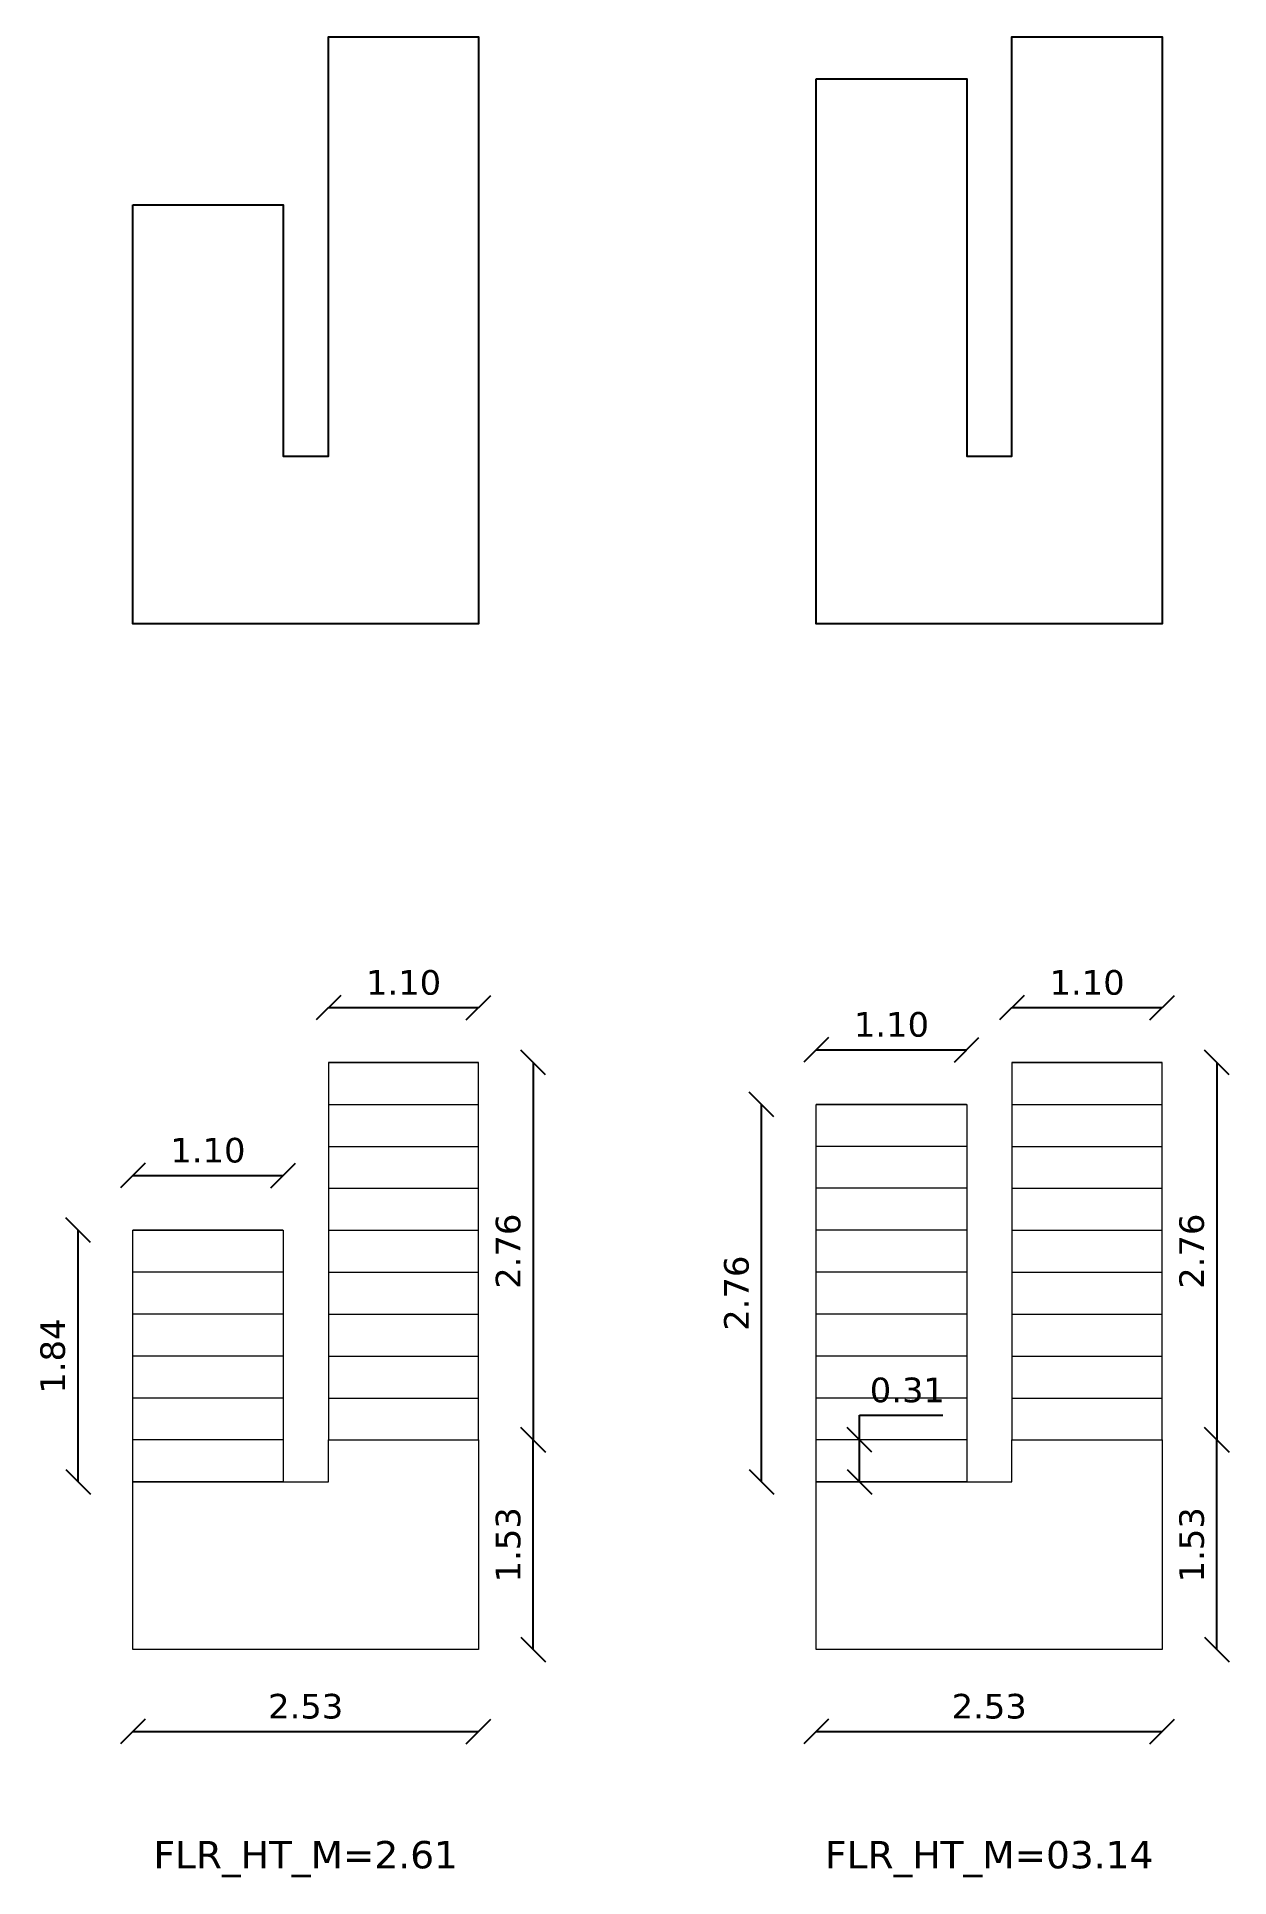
# Model space of a CAD drawing. Header units: metres. Extents: x 617 to 1370, y 693 to 852.
# Drawn here: x 1032.09 to 1040.81, y 733.85 to 747.31 of the extents above; entities that cross this region are included whole.
import ezdxf

# ---------------------------------------------------------------- set-up
doc = ezdxf.new("R2010")
doc.units = ezdxf.units.M
doc.header["$MEASUREMENT"] = 0
doc.header["$PDMODE"] = 2
doc.header["$PDSIZE"] = 50
doc.layers.get('0').update_dxf_attribs({"lineweight": 0})
doc.layers.get('Defpoints').update_dxf_attribs({"lineweight": 0})
for name, color, linetype in [('BLK_1_BLDG_FOOT_PRINT 1', 1, 'Continuous'), ('BLK_1_FLR_0_STAIR_1', 1, 'Continuous'), ('BLK_1_FLR_1_STAIR_1', 1, 'Continuous')]:
    doc.layers.add(name, color=color, linetype=linetype)
for name, color, linetype, lineweight in [('BLK_1_FLR_0_STAIR_1_FLIGHT_1', 7, 'Continuous', 0), ('BLK_1_FLR_0_STAIR_1_FLIGHT_2', 7, 'Continuous', 0), ('BLK_1_FLR_0_STAIR_1_LANDING_1', 7, 'Continuous', 0), ('BLK_1_FLR_1_STAIR_1_FLIGHT_1', 7, 'Continuous', 0), ('BLK_1_FLR_1_STAIR_1_FLIGHT_2', 7, 'Continuous', 0), ('BLK_1_FLR_1_STAIR_1_LANDING_1', 7, 'Continuous', 0)]:
    doc.layers.add(name, color=color, linetype=linetype, lineweight=lineweight)
doc.styles.get("Standard").update_dxf_attribs({"font": 'verdana.ttf', "height": 0.18})
doc.dimstyles.get("Standard").update_dxf_attribs({"dimscale": 0, "dimtxt": 0.18, "dimasz": 0.18, "dimexe": 0.18, "dimexo": 0.0625, "dimgap": 0.09, "dimtad": 1, "dimtoh": 1, "dimzin": 0, "dimdsep": 46, "dimtxsty": 'Standard', "dimblk": 'OBLIQUE', "dimcen": 0.09, "dimse1": 1, "dimse2": 1, "dimadec": 0, "dimazin": 0, "dimtfac": 1, "dimtofl": 0, "dimtmove": 0, "dimatfit": 3, "dimldrblk": 'OBLIQUE', "dimfxl": 1, "dimtolj": 1, "dimtzin": 0, "dimarcsym": 0})

msp = doc.modelspace()

# ---------------------------------------------------------------- texts
at = {"layer": 'BLK_1_FLR_0_STAIR_1', "linetype": 'Continuous', "insert": (1034.053, 734.113), "char_height": 0.2, "width": 2.4, "attachment_point": 2}
msp.add_mtext('FLR_HT_M=2.61', dxfattribs=at)
at = {"layer": 'BLK_1_FLR_1_STAIR_1', "linetype": 'Continuous', "insert": (1039.053, 734.113), "char_height": 0.2, "width": 2.4, "attachment_point": 2}
msp.add_mtext('FLR_HT_M=03.14', dxfattribs=at)

# ---------------------------------------------------------------- blocks, each defined once
blk = doc.blocks.new('_Oblique')
at = {"color": 0, "linetype": 'ByBlock', "lineweight": -2}
blk.add_line((-0.5, -0.5), (0.5, 0.5), dxfattribs=at)
blk = doc.blocks.new('*D319')
at = {"layer": 'BLK_1_FLR_0_STAIR_1_FLIGHT_2', "color": 0, "linetype": 'Continuous', "lineweight": -2}
blk.add_line((1032.388, 736.739), (1032.388, 738.579), dxfattribs=at)
at = {"layer": 'Defpoints', "color": 0, "linetype": 'Continuous'}
for p in [(1032.388, 738.579), (1032.788, 738.579), (1032.788, 736.739)]:
    blk.add_point(p, dxfattribs=at)
at = {"layer": 'BLK_1_FLR_0_STAIR_1_FLIGHT_2', "color": 0, "linetype": 'Continuous', "lineweight": -2, "xscale": 0.18, "yscale": 0.18, "zscale": 0.18}
for p, rotation in [((1032.388, 738.579), 90), ((1032.388, 736.739), 270)]:
    blk.add_blockref('_Oblique', p, dxfattribs=dict(at, rotation=rotation))
at = {"layer": 'BLK_1_FLR_0_STAIR_1_FLIGHT_2', "color": 0, "linetype": 'Continuous', "insert": (1032.204, 737.659), "char_height": 0.18, "attachment_point": 5, "rotation": 90}
blk.add_mtext('\\A1;1.84', dxfattribs=at)
blk = doc.blocks.new('*D320')
at = {"layer": 'BLK_1_FLR_0_STAIR_1_FLIGHT_1', "color": 0, "linetype": 'Continuous', "lineweight": -2}
blk.add_line((1035.718, 739.806), (1035.718, 737.046), dxfattribs=at)
at = {"layer": 'Defpoints', "color": 0, "linetype": 'Continuous'}
for p in [(1035.318, 739.806), (1035.318, 737.046), (1035.718, 737.046)]:
    blk.add_point(p, dxfattribs=at)
at = {"layer": 'BLK_1_FLR_0_STAIR_1_FLIGHT_1', "color": 0, "linetype": 'Continuous', "lineweight": -2, "xscale": 0.18, "yscale": 0.18, "zscale": 0.18}
for p, rotation in [((1035.718, 739.806), 90), ((1035.718, 737.046), 270)]:
    blk.add_blockref('_Oblique', p, dxfattribs=dict(at, rotation=rotation))
at = {"layer": 'BLK_1_FLR_0_STAIR_1_FLIGHT_1', "color": 0, "linetype": 'Continuous', "insert": (1035.535, 738.426), "char_height": 0.18, "attachment_point": 5, "rotation": 90}
blk.add_mtext('\\A1;2.76', dxfattribs=at)
blk = doc.blocks.new('*D321')
at = {"layer": 'BLK_1_FLR_0_STAIR_1_FLIGHT_2', "color": 0, "linetype": 'Continuous', "lineweight": -2}
blk.add_line((1032.788, 738.979), (1033.888, 738.979), dxfattribs=at)
at = {"layer": 'Defpoints', "color": 0, "linetype": 'Continuous'}
for p in [(1033.888, 738.979), (1032.788, 738.579), (1033.888, 738.579)]:
    blk.add_point(p, dxfattribs=at)
at = {"layer": 'BLK_1_FLR_0_STAIR_1_FLIGHT_2', "color": 0, "linetype": 'Continuous', "lineweight": -2, "xscale": 0.18, "yscale": 0.18, "zscale": 0.18, "rotation": 180}
blk.add_blockref('_Oblique', (1032.788, 738.979), dxfattribs=at)
at = {"layer": 'BLK_1_FLR_0_STAIR_1_FLIGHT_2', "color": 0, "linetype": 'Continuous', "lineweight": -2, "xscale": 0.18, "yscale": 0.18, "zscale": 0.18}
blk.add_blockref('_Oblique', (1033.888, 738.979), dxfattribs=at)
at = {"layer": 'BLK_1_FLR_0_STAIR_1_FLIGHT_2', "color": 0, "linetype": 'Continuous', "insert": (1033.338, 739.163), "char_height": 0.18, "attachment_point": 5}
blk.add_mtext('\\A1;1.10', dxfattribs=at)
blk = doc.blocks.new('*D322')
at = {"layer": 'BLK_1_FLR_0_STAIR_1_FLIGHT_1', "color": 0, "linetype": 'Continuous', "lineweight": -2}
blk.add_line((1034.219, 740.207), (1035.318, 740.207), dxfattribs=at)
at = {"layer": 'Defpoints', "color": 0, "linetype": 'Continuous'}
for p in [(1035.318, 740.207), (1034.219, 739.806), (1035.318, 739.807)]:
    blk.add_point(p, dxfattribs=at)
at = {"layer": 'BLK_1_FLR_0_STAIR_1_FLIGHT_1', "color": 0, "linetype": 'Continuous', "lineweight": -2, "xscale": 0.18, "yscale": 0.18, "zscale": 0.18, "rotation": 180}
blk.add_blockref('_Oblique', (1034.219, 740.207), dxfattribs=at)
at = {"layer": 'BLK_1_FLR_0_STAIR_1_FLIGHT_1', "color": 0, "linetype": 'Continuous', "lineweight": -2, "xscale": 0.18, "yscale": 0.18, "zscale": 0.18}
blk.add_blockref('_Oblique', (1035.318, 740.207), dxfattribs=at)
at = {"layer": 'BLK_1_FLR_0_STAIR_1_FLIGHT_1', "color": 0, "linetype": 'Continuous', "insert": (1034.769, 740.39), "char_height": 0.18, "attachment_point": 5}
blk.add_mtext('\\A1;1.10', dxfattribs=at)
blk = doc.blocks.new('*D324')
at = {"layer": 'BLK_1_FLR_1_STAIR_1_FLIGHT_2', "color": 0, "linetype": 'Continuous', "lineweight": -2}
blk.add_line((1037.388, 736.739), (1037.388, 739.499), dxfattribs=at)
at = {"layer": 'Defpoints', "color": 0, "linetype": 'Continuous'}
for p in [(1037.388, 739.499), (1037.788, 739.499), (1037.788, 736.739)]:
    blk.add_point(p, dxfattribs=at)
at = {"layer": 'BLK_1_FLR_1_STAIR_1_FLIGHT_2', "color": 0, "linetype": 'Continuous', "lineweight": -2, "xscale": 0.18, "yscale": 0.18, "zscale": 0.18}
for p, rotation in [((1037.388, 739.499), 90), ((1037.388, 736.739), 270)]:
    blk.add_blockref('_Oblique', p, dxfattribs=dict(at, rotation=rotation))
at = {"layer": 'BLK_1_FLR_1_STAIR_1_FLIGHT_2', "color": 0, "linetype": 'Continuous', "insert": (1037.205, 738.119), "char_height": 0.18, "attachment_point": 5, "rotation": 90}
blk.add_mtext('\\A1;2.76', dxfattribs=at)
blk = doc.blocks.new('*D325')
at = {"layer": 'BLK_1_FLR_1_STAIR_1_FLIGHT_1', "color": 0, "linetype": 'Continuous', "lineweight": -2}
blk.add_line((1040.718, 739.806), (1040.718, 737.046), dxfattribs=at)
at = {"layer": 'Defpoints', "color": 0, "linetype": 'Continuous'}
for p in [(1040.318, 739.806), (1040.318, 737.046), (1040.718, 737.046)]:
    blk.add_point(p, dxfattribs=at)
at = {"layer": 'BLK_1_FLR_1_STAIR_1_FLIGHT_1', "color": 0, "linetype": 'Continuous', "lineweight": -2, "xscale": 0.18, "yscale": 0.18, "zscale": 0.18}
for p, rotation in [((1040.718, 739.806), 90), ((1040.718, 737.046), 270)]:
    blk.add_blockref('_Oblique', p, dxfattribs=dict(at, rotation=rotation))
at = {"layer": 'BLK_1_FLR_1_STAIR_1_FLIGHT_1', "color": 0, "linetype": 'Continuous', "insert": (1040.535, 738.426), "char_height": 0.18, "attachment_point": 5, "rotation": 90}
blk.add_mtext('\\A1;2.76', dxfattribs=at)
blk = doc.blocks.new('*D323')
at = {"layer": 'BLK_1_FLR_1_STAIR_1_FLIGHT_2', "color": 0, "linetype": 'Continuous', "lineweight": -2}
blk.add_line((1037.788, 739.899), (1038.888, 739.899), dxfattribs=at)
at = {"layer": 'Defpoints', "color": 0, "linetype": 'Continuous'}
for p in [(1038.888, 739.899), (1037.788, 739.499), (1038.888, 739.499)]:
    blk.add_point(p, dxfattribs=at)
at = {"layer": 'BLK_1_FLR_1_STAIR_1_FLIGHT_2', "color": 0, "linetype": 'Continuous', "lineweight": -2, "xscale": 0.18, "yscale": 0.18, "zscale": 0.18, "rotation": 180}
blk.add_blockref('_Oblique', (1037.788, 739.899), dxfattribs=at)
at = {"layer": 'BLK_1_FLR_1_STAIR_1_FLIGHT_2', "color": 0, "linetype": 'Continuous', "lineweight": -2, "xscale": 0.18, "yscale": 0.18, "zscale": 0.18}
blk.add_blockref('_Oblique', (1038.888, 739.899), dxfattribs=at)
at = {"layer": 'BLK_1_FLR_1_STAIR_1_FLIGHT_2', "color": 0, "linetype": 'Continuous', "insert": (1038.338, 740.083), "char_height": 0.18, "attachment_point": 5}
blk.add_mtext('\\A1;1.10', dxfattribs=at)
blk = doc.blocks.new('*D326')
at = {"layer": 'BLK_1_FLR_1_STAIR_1_FLIGHT_1', "color": 0, "linetype": 'Continuous', "lineweight": -2}
blk.add_line((1039.219, 740.207), (1040.318, 740.207), dxfattribs=at)
at = {"layer": 'Defpoints', "color": 0, "linetype": 'Continuous'}
for p in [(1040.318, 740.207), (1039.219, 739.806), (1040.318, 739.807)]:
    blk.add_point(p, dxfattribs=at)
at = {"layer": 'BLK_1_FLR_1_STAIR_1_FLIGHT_1', "color": 0, "linetype": 'Continuous', "lineweight": -2, "xscale": 0.18, "yscale": 0.18, "zscale": 0.18, "rotation": 180}
blk.add_blockref('_Oblique', (1039.219, 740.207), dxfattribs=at)
at = {"layer": 'BLK_1_FLR_1_STAIR_1_FLIGHT_1', "color": 0, "linetype": 'Continuous', "lineweight": -2, "xscale": 0.18, "yscale": 0.18, "zscale": 0.18}
blk.add_blockref('_Oblique', (1040.318, 740.207), dxfattribs=at)
at = {"layer": 'BLK_1_FLR_1_STAIR_1_FLIGHT_1', "color": 0, "linetype": 'Continuous', "insert": (1039.769, 740.39), "char_height": 0.18, "attachment_point": 5}
blk.add_mtext('\\A1;1.10', dxfattribs=at)
blk = doc.blocks.new('*D327')
at = {"layer": 'BLK_1_FLR_0_STAIR_1_LANDING_1', "color": 0, "lineweight": -2}
blk.add_line((1032.788, 734.913), (1035.318, 734.913), dxfattribs=at)
at = {"layer": 'Defpoints', "color": 0, "linetype": 'Continuous'}
for p in [(1032.788, 735.513), (1035.318, 735.513), (1035.318, 734.913)]:
    blk.add_point(p, dxfattribs=at)
at = {"layer": 'BLK_1_FLR_0_STAIR_1_LANDING_1', "color": 0, "linetype": 'Continuous', "lineweight": -2, "xscale": 0.18, "yscale": 0.18, "zscale": 0.18, "rotation": 180}
blk.add_blockref('_Oblique', (1032.788, 734.913), dxfattribs=at)
at = {"layer": 'BLK_1_FLR_0_STAIR_1_LANDING_1', "color": 0, "linetype": 'Continuous', "lineweight": -2, "xscale": 0.18, "yscale": 0.18, "zscale": 0.18}
blk.add_blockref('_Oblique', (1035.318, 734.913), dxfattribs=at)
at = {"layer": 'BLK_1_FLR_0_STAIR_1_LANDING_1', "color": 0, "linetype": 'Continuous', "insert": (1034.053, 735.097), "char_height": 0.18, "attachment_point": 5}
blk.add_mtext('\\A1;2.53', dxfattribs=at)
blk = doc.blocks.new('*D328')
at = {"layer": 'BLK_1_FLR_1_STAIR_1_LANDING_1', "color": 0, "lineweight": -2}
blk.add_line((1037.788, 734.913), (1040.318, 734.913), dxfattribs=at)
at = {"layer": 'Defpoints', "color": 0, "linetype": 'Continuous'}
for p in [(1037.788, 735.513), (1040.318, 735.513), (1040.318, 734.913)]:
    blk.add_point(p, dxfattribs=at)
at = {"layer": 'BLK_1_FLR_1_STAIR_1_LANDING_1', "color": 0, "linetype": 'Continuous', "lineweight": -2, "xscale": 0.18, "yscale": 0.18, "zscale": 0.18, "rotation": 180}
blk.add_blockref('_Oblique', (1037.788, 734.913), dxfattribs=at)
at = {"layer": 'BLK_1_FLR_1_STAIR_1_LANDING_1', "color": 0, "linetype": 'Continuous', "lineweight": -2, "xscale": 0.18, "yscale": 0.18, "zscale": 0.18}
blk.add_blockref('_Oblique', (1040.318, 734.913), dxfattribs=at)
at = {"layer": 'BLK_1_FLR_1_STAIR_1_LANDING_1', "color": 0, "linetype": 'Continuous', "insert": (1039.053, 735.097), "char_height": 0.18, "attachment_point": 5}
blk.add_mtext('\\A1;2.53', dxfattribs=at)
blk = doc.blocks.new('*D329')
at = {"layer": 'BLK_1_FLR_0_STAIR_1_LANDING_1', "color": 0, "lineweight": -2}
blk.add_line((1035.718, 735.513), (1035.718, 737.046), dxfattribs=at)
at = {"layer": 'Defpoints', "color": 0, "linetype": 'Continuous'}
for p in [(1035.318, 737.046), (1035.718, 737.046), (1035.318, 735.513)]:
    blk.add_point(p, dxfattribs=at)
at = {"layer": 'BLK_1_FLR_0_STAIR_1_LANDING_1', "color": 0, "linetype": 'Continuous', "lineweight": -2, "xscale": 0.18, "yscale": 0.18, "zscale": 0.18}
for p, rotation in [((1035.718, 737.046), 90), ((1035.718, 735.513), 270)]:
    blk.add_blockref('_Oblique', p, dxfattribs=dict(at, rotation=rotation))
at = {"layer": 'BLK_1_FLR_0_STAIR_1_LANDING_1', "color": 0, "linetype": 'Continuous', "insert": (1035.535, 736.279), "char_height": 0.18, "attachment_point": 5, "rotation": 90}
blk.add_mtext('\\A1;1.53', dxfattribs=at)
blk = doc.blocks.new('*D330')
at = {"layer": 'BLK_1_FLR_1_STAIR_1_LANDING_1', "color": 0, "lineweight": -2}
blk.add_line((1040.718, 735.513), (1040.718, 737.046), dxfattribs=at)
at = {"layer": 'Defpoints', "color": 0, "linetype": 'Continuous'}
for p in [(1040.318, 737.046), (1040.718, 737.046), (1040.318, 735.513)]:
    blk.add_point(p, dxfattribs=at)
at = {"layer": 'BLK_1_FLR_1_STAIR_1_LANDING_1', "color": 0, "linetype": 'Continuous', "lineweight": -2, "xscale": 0.18, "yscale": 0.18, "zscale": 0.18}
for p, rotation in [((1040.718, 737.046), 90), ((1040.718, 735.513), 270)]:
    blk.add_blockref('_Oblique', p, dxfattribs=dict(at, rotation=rotation))
at = {"layer": 'BLK_1_FLR_1_STAIR_1_LANDING_1', "color": 0, "linetype": 'Continuous', "insert": (1040.535, 736.279), "char_height": 0.18, "attachment_point": 5, "rotation": 90}
blk.add_mtext('\\A1;1.53', dxfattribs=at)
blk = doc.blocks.new('*D389')
at = {"layer": 'BLK_1_BLDG_FOOT_PRINT 1', "color": 0, "lineweight": -2}
for p, q in [((1038.105, 737.046), (1038.105, 737.226)), ((1038.105, 737.226), (1038.714, 737.226)), ((1038.105, 736.739), (1038.105, 737.046))]:
    blk.add_line(p, q, dxfattribs=at)
at = {"layer": 'Defpoints', "color": 0}
for p in [(1037.788, 737.046), (1038.105, 737.046), (1037.788, 736.739)]:
    blk.add_point(p, dxfattribs=at)
at = {"layer": 'BLK_1_BLDG_FOOT_PRINT 1', "color": 0, "lineweight": -2, "xscale": 0.18, "yscale": 0.18, "zscale": 0.18}
for p, rotation in [((1038.105, 737.046), 90), ((1038.105, 736.739), 270)]:
    blk.add_blockref('_Oblique', p, dxfattribs=dict(at, rotation=rotation))
at = {"layer": 'BLK_1_BLDG_FOOT_PRINT 1', "color": 0, "insert": (1038.454, 737.41), "char_height": 0.18, "attachment_point": 5}
blk.add_mtext('\\A1;0.31', dxfattribs=at)

# ---------------------------------------------------------------- dimensions: what is measured, and where the dimension line sits
at = {"layer": 'BLK_1_BLDG_FOOT_PRINT 1'}
dim = msp.add_linear_dim(base=(1038.105, 737.046), p1=(1037.788, 736.739), p2=(1037.788, 737.046), angle=90, dimstyle='Standard', override={"dimscale": 1}, dxfattribs=at)
dim.commit()
dim.dimension.update_dxf_attribs({"geometry": '*D389', "text_midpoint": (1038.454, 737.41)})
at = {"layer": 'BLK_1_FLR_0_STAIR_1_FLIGHT_1', "color": 2, "linetype": 'Continuous'}
dim = msp.add_linear_dim(base=(1035.318, 740.207), p1=(1034.219, 739.806), p2=(1035.318, 739.807), dimstyle='Standard', override={"dimscale": 1}, dxfattribs=at)
dim.commit()
dim.dimension.update_dxf_attribs({"geometry": '*D322', "text_midpoint": (1034.769, 740.39)})
at = {"layer": 'BLK_1_FLR_0_STAIR_1_FLIGHT_1', "color": 1, "linetype": 'Continuous'}
dim = msp.add_linear_dim(base=(1035.718, 737.046), p1=(1035.318, 739.806), p2=(1035.318, 737.046), angle=90, dimstyle='Standard', override={"dimscale": 1}, dxfattribs=at)
dim.commit()
dim.dimension.update_dxf_attribs({"geometry": '*D320', "text_midpoint": (1035.535, 738.426)})
at = {"layer": 'BLK_1_FLR_0_STAIR_1_FLIGHT_2', "color": 2, "linetype": 'Continuous'}
dim = msp.add_linear_dim(base=(1033.888, 738.979), p1=(1032.788, 738.579), p2=(1033.888, 738.579), dimstyle='Standard', override={"dimscale": 1}, dxfattribs=at)
dim.commit()
dim.dimension.update_dxf_attribs({"geometry": '*D321', "text_midpoint": (1033.338, 739.163)})
at = {"layer": 'BLK_1_FLR_0_STAIR_1_FLIGHT_2', "color": 1, "linetype": 'Continuous'}
dim = msp.add_linear_dim(base=(1032.388, 738.579), p1=(1032.788, 736.739), p2=(1032.788, 738.579), angle=90, dimstyle='Standard', override={"dimscale": 1}, dxfattribs=at)
dim.commit()
dim.dimension.update_dxf_attribs({"geometry": '*D319', "text_midpoint": (1032.204, 737.659)})
at = {"layer": 'BLK_1_FLR_0_STAIR_1_LANDING_1', "color": 2, "linetype": 'Continuous'}
dim = msp.add_linear_dim(base=(1035.718, 737.046), p1=(1035.318, 735.513), p2=(1035.318, 737.046), angle=90, dimstyle='Standard', override={"dimscale": 1, "dimtmove": 1, "dimfxl": 5}, dxfattribs=at)
dim.commit()
dim.dimension.update_dxf_attribs({"geometry": '*D329', "text_midpoint": (1035.535, 736.279)})
at = {"layer": 'BLK_1_FLR_0_STAIR_1_LANDING_1', "color": 1, "linetype": 'Continuous'}
dim = msp.add_linear_dim(base=(1035.318, 734.913), p1=(1032.788, 735.513), p2=(1035.318, 735.513), dimstyle='Standard', override={"dimscale": 1, "dimtmove": 1, "dimfxl": 5}, dxfattribs=at)
dim.commit()
dim.dimension.update_dxf_attribs({"geometry": '*D327', "text_midpoint": (1034.053, 735.097)})
at = {"layer": 'BLK_1_FLR_1_STAIR_1_FLIGHT_1', "color": 2, "linetype": 'Continuous'}
dim = msp.add_linear_dim(base=(1040.318, 740.207), p1=(1039.219, 739.806), p2=(1040.318, 739.807), dimstyle='Standard', override={"dimscale": 1}, dxfattribs=at)
dim.commit()
dim.dimension.update_dxf_attribs({"geometry": '*D326', "text_midpoint": (1039.769, 740.39)})
at = {"layer": 'BLK_1_FLR_1_STAIR_1_FLIGHT_1', "color": 1, "linetype": 'Continuous'}
dim = msp.add_linear_dim(base=(1040.718, 737.046), p1=(1040.318, 739.806), p2=(1040.318, 737.046), angle=90, dimstyle='Standard', override={"dimscale": 1}, dxfattribs=at)
dim.commit()
dim.dimension.update_dxf_attribs({"geometry": '*D325', "text_midpoint": (1040.535, 738.426)})
at = {"layer": 'BLK_1_FLR_1_STAIR_1_FLIGHT_2', "color": 2, "linetype": 'Continuous'}
dim = msp.add_linear_dim(base=(1038.888, 739.899), p1=(1037.788, 739.499), p2=(1038.888, 739.499), dimstyle='Standard', override={"dimscale": 1}, dxfattribs=at)
dim.commit()
dim.dimension.update_dxf_attribs({"geometry": '*D323', "text_midpoint": (1038.338, 740.083)})
at = {"layer": 'BLK_1_FLR_1_STAIR_1_FLIGHT_2', "color": 1, "linetype": 'Continuous'}
dim = msp.add_linear_dim(base=(1037.388, 739.499), p1=(1037.788, 736.739), p2=(1037.788, 739.499), angle=90, dimstyle='Standard', override={"dimscale": 1}, dxfattribs=at)
dim.commit()
dim.dimension.update_dxf_attribs({"geometry": '*D324', "text_midpoint": (1037.205, 738.119)})
at = {"layer": 'BLK_1_FLR_1_STAIR_1_LANDING_1', "color": 2, "linetype": 'Continuous'}
dim = msp.add_linear_dim(base=(1040.718, 737.046), p1=(1040.318, 735.513), p2=(1040.318, 737.046), angle=90, dimstyle='Standard', override={"dimscale": 1, "dimtmove": 1, "dimfxl": 5}, dxfattribs=at)
dim.commit()
dim.dimension.update_dxf_attribs({"geometry": '*D330', "text_midpoint": (1040.535, 736.279)})
at = {"layer": 'BLK_1_FLR_1_STAIR_1_LANDING_1', "color": 1, "linetype": 'Continuous'}
dim = msp.add_linear_dim(base=(1040.318, 734.913), p1=(1037.788, 735.513), p2=(1040.318, 735.513), dimstyle='Standard', override={"dimscale": 1, "dimtmove": 1, "dimfxl": 5}, dxfattribs=at)
dim.commit()
dim.dimension.update_dxf_attribs({"geometry": '*D328', "text_midpoint": (1039.053, 735.097)})

# ---------------------------------------------------------------- linework, layer by layer
at = {"layer": 'BLK_1_FLR_0_STAIR_1', "linetype": 'Continuous'}
msp.add_lwpolyline([(1032.788, 746.079), (1033.888, 746.079), (1033.888, 744.239), (1034.219, 744.239), (1034.219, 747.306), (1035.318, 747.307), (1035.318, 743.013), (1032.788, 743.013)], close=True, dxfattribs=at)
at = {"layer": 'BLK_1_FLR_0_STAIR_1_FLIGHT_1', "linetype": 'Continuous'}
for p, q in [((1034.219, 739.806), (1035.318, 739.806)), ((1034.219, 739.499), (1035.318, 739.499)), ((1034.219, 739.192), (1035.318, 739.192)), ((1034.219, 738.886), (1035.318, 738.886)), ((1034.219, 738.579), (1035.318, 738.579)), ((1034.219, 738.272), (1035.318, 738.272)), ((1034.219, 737.966), (1035.318, 737.966)), ((1034.219, 737.659), (1035.318, 737.659)), ((1034.219, 737.352), (1035.318, 737.352)), ((1034.219, 737.046), (1035.318, 737.046))]:
    msp.add_line(p, q, dxfattribs=at)
msp.add_lwpolyline([(1034.219, 737.046), (1035.318, 737.046), (1035.318, 739.806), (1034.219, 739.806)], close=True, dxfattribs=at)
at = {"layer": 'BLK_1_FLR_0_STAIR_1_FLIGHT_2', "linetype": 'Continuous'}
for p, q in [((1033.887, 738.579), (1032.788, 738.579)), ((1033.887, 738.272), (1032.788, 738.272)), ((1033.887, 737.966), (1032.788, 737.966)), ((1033.887, 737.659), (1032.788, 737.659)), ((1033.887, 737.352), (1032.788, 737.352)), ((1033.887, 737.046), (1032.788, 737.046)), ((1033.887, 736.739), (1032.788, 736.739))]:
    msp.add_line(p, q, dxfattribs=at)
msp.add_lwpolyline([(1032.788, 738.579), (1033.888, 738.579), (1033.888, 736.739), (1032.788, 736.739)], close=True, dxfattribs=at)
at = {"layer": 'BLK_1_FLR_0_STAIR_1_LANDING_1', "linetype": 'Continuous'}
msp.add_lwpolyline([(1032.788, 735.513), (1032.788, 736.739), (1034.219, 736.739), (1034.219, 737.046), (1035.318, 737.046), (1035.318, 735.513)], close=True, dxfattribs=at)
at = {"layer": 'BLK_1_FLR_1_STAIR_1', "linetype": 'Continuous'}
msp.add_lwpolyline([(1037.788, 746.999), (1038.888, 746.999), (1038.888, 744.239), (1039.219, 744.239), (1039.219, 747.306), (1040.318, 747.307), (1040.318, 743.013), (1037.788, 743.013)], close=True, dxfattribs=at)
at = {"layer": 'BLK_1_FLR_1_STAIR_1_FLIGHT_1', "linetype": 'Continuous'}
for p, q in [((1039.219, 739.806), (1040.318, 739.806)), ((1039.219, 739.499), (1040.318, 739.499)), ((1039.219, 739.192), (1040.318, 739.192)), ((1039.219, 738.886), (1040.318, 738.886)), ((1039.219, 738.579), (1040.318, 738.579)), ((1039.219, 738.272), (1040.318, 738.272)), ((1039.219, 737.966), (1040.318, 737.966)), ((1039.219, 737.659), (1040.318, 737.659)), ((1039.219, 737.352), (1040.318, 737.352)), ((1039.219, 737.046), (1040.318, 737.046))]:
    msp.add_line(p, q, dxfattribs=at)
msp.add_lwpolyline([(1039.219, 737.046), (1040.318, 737.046), (1040.318, 739.806), (1039.219, 739.806)], close=True, dxfattribs=at)
at = {"layer": 'BLK_1_FLR_1_STAIR_1_FLIGHT_2', "linetype": 'Continuous'}
for p, q in [((1038.887, 739.499), (1037.788, 739.499)), ((1038.887, 739.192), (1037.788, 739.192)), ((1038.887, 738.886), (1037.788, 738.886)), ((1038.887, 738.579), (1037.788, 738.579)), ((1038.887, 738.272), (1037.788, 738.272)), ((1038.887, 737.966), (1037.788, 737.966)), ((1038.887, 737.659), (1037.788, 737.659)), ((1038.887, 737.352), (1037.788, 737.352)), ((1038.887, 737.046), (1037.788, 737.046)), ((1038.887, 736.739), (1037.788, 736.739))]:
    msp.add_line(p, q, dxfattribs=at)
msp.add_lwpolyline([(1037.788, 739.499), (1038.888, 739.499), (1038.888, 736.739), (1037.788, 736.739)], close=True, dxfattribs=at)
at = {"layer": 'BLK_1_FLR_1_STAIR_1_LANDING_1', "linetype": 'Continuous'}
msp.add_lwpolyline([(1037.788, 735.513), (1037.788, 736.739), (1039.219, 736.739), (1039.219, 737.046), (1040.318, 737.046), (1040.318, 735.513)], close=True, dxfattribs=at)

msp.set_redraw_order([(e.dxf.handle, doc.entitydb.next_handle()) for e in msp.query("TEXT MTEXT ATTDEF DIMENSION ARC_DIMENSION")])  # texts and dimensions are drawn at this point

doc.saveas('drawing.dxf')
